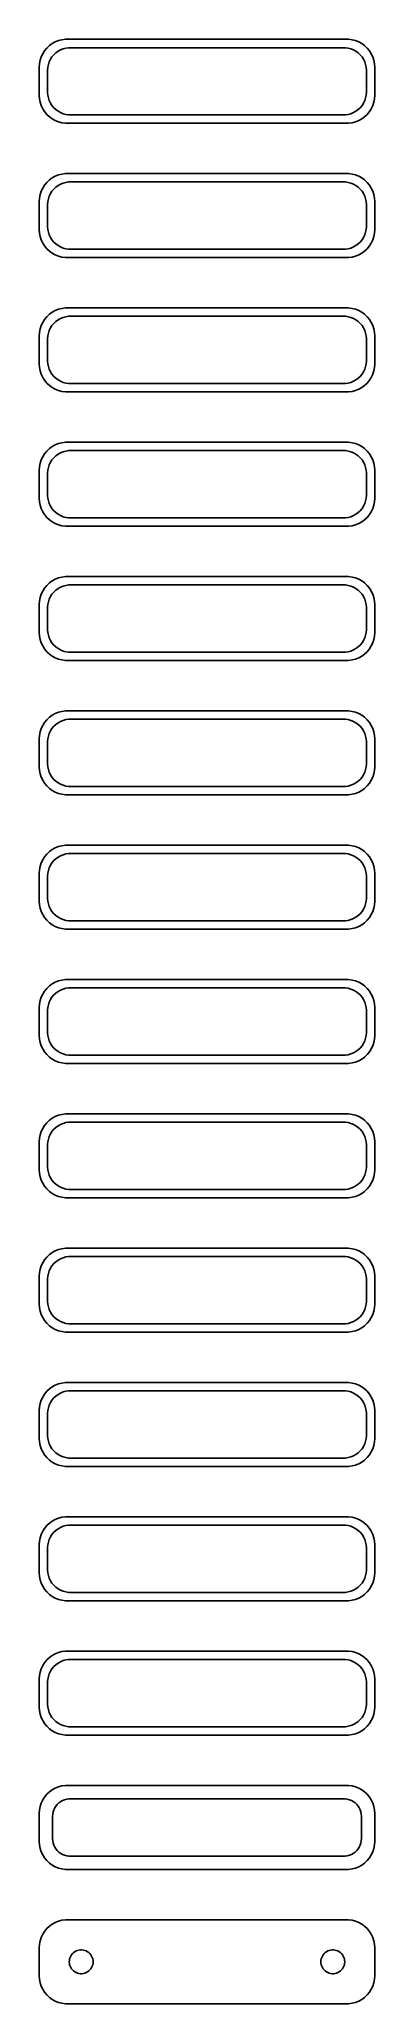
# Model space of a CAD drawing. Header units: metres. Extents: x -30 to 30, y 353 to 703.
import ezdxf

# ---------------------------------------------------------------- set-up
doc = ezdxf.new("R2010")
doc.units = ezdxf.units.M

msp = doc.modelspace()

# ---------------------------------------------------------------- linework, layer by layer
for p, q in [((-28.1871, 702.353), (-28.6448, 701.923)), ((-27.6791, 702.722), (-28.1871, 702.353)), ((-27.1289, 703.024), (-27.6791, 702.722)), ((-26.5451, 703.255), (-27.1289, 703.024)), ((-25.9369, 703.411), (-26.5451, 703.255)), ((-25.3139, 703.49), (-25.9369, 703.411)), ((25.3139, 703.49), (-25.3139, 703.49)), ((-25.2495, 701.929), (-24.7512, 701.992)), ((-24.7512, 701.992), (24.7512, 701.992)), ((24.7512, 701.992), (25.2495, 701.929)), ((25.9369, 703.411), (25.3139, 703.49)), ((26.5451, 703.255), (25.9369, 703.411)), ((27.1289, 703.024), (26.5451, 703.255)), ((27.6791, 702.722), (27.1289, 703.024)), ((28.1871, 702.353), (27.6791, 702.722)), ((28.6448, 701.923), (28.1871, 702.353)), ((-29.9606, 699.127), (-30, 698.5)), ((-30, 698.5), (-30, 693.5)), ((-29.8429, 699.743), (-29.9606, 699.127)), ((-29.6489, 700.341), (-29.8429, 699.743)), ((-29.3815, 700.909), (-29.6489, 700.341)), ((-29.0451, 701.439), (-29.3815, 700.909)), ((-28.6448, 701.923), (-29.0451, 701.439)), ((-28.5, 698), (-28.4684, 698.501)), ((-28.4684, 698.501), (-28.3743, 698.995)), ((-28.3743, 698.995), (-28.2191, 699.472)), ((-28.2191, 699.472), (-28.0052, 699.927)), ((-28.0052, 699.927), (-27.7361, 700.351)), ((-27.7361, 700.351), (-27.4159, 700.738)), ((-27.4159, 700.738), (-27.0497, 701.082)), ((-27.0497, 701.082), (-26.6433, 701.377)), ((-26.6433, 701.377), (-26.2031, 701.619)), ((-26.2031, 701.619), (-25.7361, 701.804)), ((-25.7361, 701.804), (-25.2495, 701.929)), ((25.2495, 701.929), (25.7361, 701.804)), ((25.7361, 701.804), (26.2031, 701.619)), ((26.2031, 701.619), (26.6433, 701.377)), ((26.6433, 701.377), (27.0497, 701.082)), ((27.0497, 701.082), (27.4159, 700.738)), ((27.4159, 700.738), (27.7361, 700.351)), ((27.7361, 700.351), (28.0052, 699.927)), ((28.0052, 699.927), (28.2191, 699.472)), ((28.2191, 699.472), (28.3743, 698.995)), ((28.3743, 698.995), (28.4684, 698.501)), ((28.4684, 698.501), (28.5, 698)), ((29.0451, 701.439), (28.6448, 701.923)), ((29.3815, 700.909), (29.0451, 701.439)), ((29.6489, 700.341), (29.3815, 700.909)), ((29.8429, 699.743), (29.6489, 700.341)), ((29.9606, 699.127), (29.8429, 699.743)), ((30, 698.5), (29.9606, 699.127)), ((30, 693.5), (30, 698.5)), ((-28.5, 694), (-28.5, 698)), ((28.5, 698), (28.5, 694)), ((-30, 693.5), (-29.9606, 692.873)), ((-29.9606, 692.873), (-29.8429, 692.257)), ((-29.8429, 692.257), (-29.6489, 691.659)), ((-29.6489, 691.659), (-29.3815, 691.091)), ((-28.4684, 693.499), (-28.5, 694)), ((-28.3743, 693.005), (-28.4684, 693.499)), ((-28.2191, 692.528), (-28.3743, 693.005)), ((-28.0052, 692.073), (-28.2191, 692.528)), ((-27.7361, 691.649), (-28.0052, 692.073)), ((-27.4159, 691.262), (-27.7361, 691.649)), ((27.7361, 691.649), (27.4159, 691.262)), ((28.0052, 692.073), (27.7361, 691.649)), ((28.2191, 692.528), (28.0052, 692.073)), ((28.3743, 693.005), (28.2191, 692.528)), ((28.4684, 693.499), (28.3743, 693.005)), ((28.5, 694), (28.4684, 693.499)), ((29.3815, 691.091), (29.6489, 691.659)), ((29.6489, 691.659), (29.8429, 692.257)), ((29.8429, 692.257), (29.9606, 692.873)), ((29.9606, 692.873), (30, 693.5)), ((-29.3815, 691.091), (-29.0451, 690.561)), ((-29.0451, 690.561), (-28.6448, 690.077)), ((-28.6448, 690.077), (-28.1871, 689.647)), ((-28.1871, 689.647), (-27.6791, 689.278)), ((-27.6791, 689.278), (-27.1289, 688.976)), ((-27.0497, 690.918), (-27.4159, 691.262)), ((-27.1289, 688.976), (-26.5451, 688.745)), ((-26.6433, 690.623), (-27.0497, 690.918)), ((-26.2031, 690.381), (-26.6433, 690.623)), ((-26.5451, 688.745), (-25.9369, 688.589)), ((-25.7361, 690.196), (-26.2031, 690.381)), ((-25.9369, 688.589), (-25.3139, 688.51)), ((-25.2495, 690.071), (-25.7361, 690.196)), ((-25.3139, 688.51), (25.3139, 688.51)), ((-24.7512, 690.008), (-25.2495, 690.071)), ((24.7512, 690.008), (-24.7512, 690.008)), ((25.2495, 690.071), (24.7512, 690.008)), ((25.7361, 690.196), (25.2495, 690.071)), ((25.3139, 688.51), (25.9369, 688.589)), ((26.2031, 690.381), (25.7361, 690.196)), ((25.9369, 688.589), (26.5451, 688.745)), ((26.6433, 690.623), (26.2031, 690.381)), ((26.5451, 688.745), (27.1289, 688.976)), ((27.0497, 690.918), (26.6433, 690.623)), ((27.4159, 691.262), (27.0497, 690.918)), ((27.1289, 688.976), (27.6791, 689.278)), ((27.6791, 689.278), (28.1871, 689.647)), ((28.1871, 689.647), (28.6448, 690.077)), ((28.6448, 690.077), (29.0451, 690.561)), ((29.0451, 690.561), (29.3815, 691.091)), ((-29.0451, 677.439), (-29.3815, 676.909)), ((-28.6448, 677.923), (-29.0451, 677.439)), ((-28.1871, 678.353), (-28.6448, 677.923)), ((-27.6791, 678.722), (-28.1871, 678.353)), ((-27.1289, 679.024), (-27.6791, 678.722)), ((-26.5451, 679.255), (-27.1289, 679.024)), ((-26.6433, 677.377), (-26.2031, 677.619)), ((-25.9369, 679.411), (-26.5451, 679.255)), ((-26.2031, 677.619), (-25.7361, 677.804)), ((-25.3139, 679.49), (-25.9369, 679.411)), ((-25.7361, 677.804), (-25.2495, 677.929)), ((25.3139, 679.49), (-25.3139, 679.49)), ((-25.2495, 677.929), (-24.7512, 677.992)), ((-24.7512, 677.992), (24.7512, 677.992)), ((24.7512, 677.992), (25.2495, 677.929)), ((25.2495, 677.929), (25.7361, 677.804)), ((25.9369, 679.411), (25.3139, 679.49)), ((25.7361, 677.804), (26.2031, 677.619)), ((26.5451, 679.255), (25.9369, 679.411)), ((26.2031, 677.619), (26.6433, 677.377)), ((27.1289, 679.024), (26.5451, 679.255)), ((27.6791, 678.722), (27.1289, 679.024)), ((28.1871, 678.353), (27.6791, 678.722)), ((28.6448, 677.923), (28.1871, 678.353)), ((29.0451, 677.439), (28.6448, 677.923)), ((29.3815, 676.909), (29.0451, 677.439)), ((-29.9606, 675.127), (-30, 674.5)), ((-30, 674.5), (-30, 669.5)), ((-29.8429, 675.743), (-29.9606, 675.127)), ((-29.6489, 676.341), (-29.8429, 675.743)), ((-29.3815, 676.909), (-29.6489, 676.341)), ((-28.5, 674), (-28.4684, 674.501)), ((-28.5, 670), (-28.5, 674)), ((-28.4684, 674.501), (-28.3743, 674.995)), ((-28.3743, 674.995), (-28.2191, 675.472)), ((-28.2191, 675.472), (-28.0052, 675.927)), ((-28.0052, 675.927), (-27.7361, 676.351)), ((-27.7361, 676.351), (-27.4159, 676.738)), ((-27.4159, 676.738), (-27.0497, 677.082)), ((-27.0497, 677.082), (-26.6433, 677.377)), ((26.6433, 677.377), (27.0497, 677.082)), ((27.0497, 677.082), (27.4159, 676.738)), ((27.4159, 676.738), (27.7361, 676.351)), ((27.7361, 676.351), (28.0052, 675.927)), ((28.0052, 675.927), (28.2191, 675.472)), ((28.2191, 675.472), (28.3743, 674.995)), ((28.3743, 674.995), (28.4684, 674.501)), ((28.4684, 674.501), (28.5, 674)), ((28.5, 674), (28.5, 670)), ((29.6489, 676.341), (29.3815, 676.909)), ((29.8429, 675.743), (29.6489, 676.341)), ((29.9606, 675.127), (29.8429, 675.743)), ((30, 674.5), (29.9606, 675.127)), ((30, 669.5), (30, 674.5)), ((-30, 669.5), (-29.9606, 668.873)), ((-29.9606, 668.873), (-29.8429, 668.257)), ((-29.8429, 668.257), (-29.6489, 667.659)), ((-29.6489, 667.659), (-29.3815, 667.091)), ((-29.3815, 667.091), (-29.0451, 666.561)), ((-28.4684, 669.499), (-28.5, 670)), ((-28.3743, 669.005), (-28.4684, 669.499)), ((-28.2191, 668.528), (-28.3743, 669.005)), ((-28.0052, 668.073), (-28.2191, 668.528)), ((-27.7361, 667.649), (-28.0052, 668.073)), ((-27.4159, 667.262), (-27.7361, 667.649)), ((-27.0497, 666.918), (-27.4159, 667.262)), ((-26.6433, 666.623), (-27.0497, 666.918)), ((27.0497, 666.918), (26.6433, 666.623)), ((27.4159, 667.262), (27.0497, 666.918)), ((27.7361, 667.649), (27.4159, 667.262)), ((28.0052, 668.073), (27.7361, 667.649)), ((28.2191, 668.528), (28.0052, 668.073)), ((28.3743, 669.005), (28.2191, 668.528)), ((28.4684, 669.499), (28.3743, 669.005)), ((28.5, 670), (28.4684, 669.499)), ((29.0451, 666.561), (29.3815, 667.091)), ((29.3815, 667.091), (29.6489, 667.659)), ((29.6489, 667.659), (29.8429, 668.257)), ((29.8429, 668.257), (29.9606, 668.873)), ((29.9606, 668.873), (30, 669.5)), ((-29.0451, 666.561), (-28.6448, 666.077)), ((-28.6448, 666.077), (-28.1871, 665.647)), ((-28.1871, 665.647), (-27.6791, 665.278)), ((-27.6791, 665.278), (-27.1289, 664.976)), ((-27.1289, 664.976), (-26.5451, 664.745)), ((-26.2031, 666.381), (-26.6433, 666.623)), ((-26.5451, 664.745), (-25.9369, 664.589)), ((-25.7361, 666.196), (-26.2031, 666.381)), ((-25.9369, 664.589), (-25.3139, 664.51)), ((-25.2495, 666.071), (-25.7361, 666.196)), ((-25.3139, 664.51), (25.3139, 664.51)), ((-24.7512, 666.008), (-25.2495, 666.071)), ((24.7512, 666.008), (-24.7512, 666.008)), ((25.2495, 666.071), (24.7512, 666.008)), ((25.7361, 666.196), (25.2495, 666.071)), ((25.3139, 664.51), (25.9369, 664.589)), ((26.2031, 666.381), (25.7361, 666.196)), ((25.9369, 664.589), (26.5451, 664.745)), ((26.6433, 666.623), (26.2031, 666.381)), ((26.5451, 664.745), (27.1289, 664.976)), ((27.1289, 664.976), (27.6791, 665.278)), ((27.6791, 665.278), (28.1871, 665.647)), ((28.1871, 665.647), (28.6448, 666.077)), ((28.6448, 666.077), (29.0451, 666.561)), ((-29.3815, 652.909), (-29.6489, 652.341)), ((-29.0451, 653.439), (-29.3815, 652.909)), ((-28.6448, 653.923), (-29.0451, 653.439)), ((-28.1871, 654.353), (-28.6448, 653.923)), ((-27.6791, 654.722), (-28.1871, 654.353)), ((-27.1289, 655.024), (-27.6791, 654.722)), ((-27.4159, 652.738), (-27.0497, 653.082)), ((-26.5451, 655.255), (-27.1289, 655.024)), ((-27.0497, 653.082), (-26.6433, 653.377)), ((-26.6433, 653.377), (-26.2031, 653.619)), ((-25.9369, 655.411), (-26.5451, 655.255)), ((-26.2031, 653.619), (-25.7361, 653.804)), ((-25.3139, 655.49), (-25.9369, 655.411)), ((-25.7361, 653.804), (-25.2495, 653.929)), ((25.3139, 655.49), (-25.3139, 655.49)), ((-25.2495, 653.929), (-24.7512, 653.992)), ((-24.7512, 653.992), (24.7512, 653.992)), ((24.7512, 653.992), (25.2495, 653.929)), ((25.2495, 653.929), (25.7361, 653.804)), ((25.9369, 655.411), (25.3139, 655.49)), ((25.7361, 653.804), (26.2031, 653.619)), ((26.5451, 655.255), (25.9369, 655.411)), ((26.2031, 653.619), (26.6433, 653.377)), ((27.1289, 655.024), (26.5451, 655.255)), ((26.6433, 653.377), (27.0497, 653.082)), ((27.0497, 653.082), (27.4159, 652.738)), ((27.6791, 654.722), (27.1289, 655.024)), ((28.1871, 654.353), (27.6791, 654.722)), ((28.6448, 653.923), (28.1871, 654.353)), ((29.0451, 653.439), (28.6448, 653.923)), ((29.3815, 652.909), (29.0451, 653.439)), ((29.6489, 652.341), (29.3815, 652.909)), ((-29.9606, 651.127), (-30, 650.5)), ((-30, 650.5), (-30, 645.5)), ((-29.8429, 651.743), (-29.9606, 651.127)), ((-29.6489, 652.341), (-29.8429, 651.743)), ((-28.5, 650), (-28.4684, 650.501)), ((-28.5, 646), (-28.5, 650)), ((-28.4684, 650.501), (-28.3743, 650.995)), ((-28.3743, 650.995), (-28.2191, 651.472)), ((-28.2191, 651.472), (-28.0052, 651.927)), ((-28.0052, 651.927), (-27.7361, 652.351)), ((-27.7361, 652.351), (-27.4159, 652.738)), ((27.4159, 652.738), (27.7361, 652.351)), ((27.7361, 652.351), (28.0052, 651.927)), ((28.0052, 651.927), (28.2191, 651.472)), ((28.2191, 651.472), (28.3743, 650.995)), ((28.3743, 650.995), (28.4684, 650.501)), ((28.4684, 650.501), (28.5, 650)), ((28.5, 650), (28.5, 646)), ((29.8429, 651.743), (29.6489, 652.341)), ((29.9606, 651.127), (29.8429, 651.743)), ((30, 650.5), (29.9606, 651.127)), ((30, 645.5), (30, 650.5)), ((-28.4684, 645.499), (-28.5, 646)), ((28.5, 646), (28.4684, 645.499)), ((-30, 645.5), (-29.9606, 644.873)), ((-29.9606, 644.873), (-29.8429, 644.257)), ((-29.8429, 644.257), (-29.6489, 643.659)), ((-29.6489, 643.659), (-29.3815, 643.091)), ((-29.3815, 643.091), (-29.0451, 642.561)), ((-29.0451, 642.561), (-28.6448, 642.077)), ((-28.3743, 645.005), (-28.4684, 645.499)), ((-28.2191, 644.528), (-28.3743, 645.005)), ((-28.0052, 644.073), (-28.2191, 644.528)), ((-27.7361, 643.649), (-28.0052, 644.073)), ((-27.4159, 643.262), (-27.7361, 643.649)), ((-27.0497, 642.918), (-27.4159, 643.262)), ((-26.6433, 642.623), (-27.0497, 642.918)), ((-26.2031, 642.381), (-26.6433, 642.623)), ((-25.7361, 642.196), (-26.2031, 642.381)), ((26.2031, 642.381), (25.7361, 642.196)), ((26.6433, 642.623), (26.2031, 642.381)), ((27.0497, 642.918), (26.6433, 642.623)), ((27.4159, 643.262), (27.0497, 642.918)), ((27.7361, 643.649), (27.4159, 643.262)), ((28.0052, 644.073), (27.7361, 643.649)), ((28.2191, 644.528), (28.0052, 644.073)), ((28.3743, 645.005), (28.2191, 644.528)), ((28.4684, 645.499), (28.3743, 645.005)), ((28.6448, 642.077), (29.0451, 642.561)), ((29.0451, 642.561), (29.3815, 643.091)), ((29.3815, 643.091), (29.6489, 643.659)), ((29.6489, 643.659), (29.8429, 644.257)), ((29.8429, 644.257), (29.9606, 644.873)), ((29.9606, 644.873), (30, 645.5)), ((-28.6448, 642.077), (-28.1871, 641.647)), ((-28.1871, 641.647), (-27.6791, 641.278)), ((-27.6791, 641.278), (-27.1289, 640.976)), ((-27.1289, 640.976), (-26.5451, 640.745)), ((-26.5451, 640.745), (-25.9369, 640.589)), ((-25.9369, 640.589), (-25.3139, 640.51)), ((-25.2495, 642.071), (-25.7361, 642.196)), ((-25.3139, 640.51), (25.3139, 640.51)), ((-24.7512, 642.008), (-25.2495, 642.071)), ((24.7512, 642.008), (-24.7512, 642.008)), ((25.2495, 642.071), (24.7512, 642.008)), ((25.7361, 642.196), (25.2495, 642.071)), ((25.3139, 640.51), (25.9369, 640.589)), ((25.9369, 640.589), (26.5451, 640.745)), ((26.5451, 640.745), (27.1289, 640.976)), ((27.1289, 640.976), (27.6791, 641.278)), ((27.6791, 641.278), (28.1871, 641.647)), ((28.1871, 641.647), (28.6448, 642.077)), ((-29.6489, 628.341), (-29.8429, 627.743)), ((-29.3815, 628.909), (-29.6489, 628.341)), ((-29.0451, 629.439), (-29.3815, 628.909)), ((-28.6448, 629.923), (-29.0451, 629.439)), ((-28.1871, 630.353), (-28.6448, 629.923)), ((-27.6791, 630.722), (-28.1871, 630.353)), ((-28.0052, 627.927), (-27.7361, 628.351)), ((-27.7361, 628.351), (-27.4159, 628.738)), ((-27.1289, 631.024), (-27.6791, 630.722)), ((-27.4159, 628.738), (-27.0497, 629.082)), ((-26.5451, 631.255), (-27.1289, 631.024)), ((-27.0497, 629.082), (-26.6433, 629.377)), ((-26.6433, 629.377), (-26.2031, 629.619)), ((-25.9369, 631.411), (-26.5451, 631.255)), ((-26.2031, 629.619), (-25.7361, 629.804)), ((-25.3139, 631.49), (-25.9369, 631.411)), ((-25.7361, 629.804), (-25.2495, 629.929)), ((25.3139, 631.49), (-25.3139, 631.49)), ((-25.2495, 629.929), (-24.7512, 629.992)), ((-24.7512, 629.992), (24.7512, 629.992)), ((24.7512, 629.992), (25.2495, 629.929)), ((25.2495, 629.929), (25.7361, 629.804)), ((25.9369, 631.411), (25.3139, 631.49)), ((25.7361, 629.804), (26.2031, 629.619)), ((26.5451, 631.255), (25.9369, 631.411)), ((26.2031, 629.619), (26.6433, 629.377)), ((27.1289, 631.024), (26.5451, 631.255)), ((26.6433, 629.377), (27.0497, 629.082)), ((27.0497, 629.082), (27.4159, 628.738)), ((27.6791, 630.722), (27.1289, 631.024)), ((27.4159, 628.738), (27.7361, 628.351)), ((28.1871, 630.353), (27.6791, 630.722)), ((27.7361, 628.351), (28.0052, 627.927)), ((28.6448, 629.923), (28.1871, 630.353)), ((29.0451, 629.439), (28.6448, 629.923)), ((29.3815, 628.909), (29.0451, 629.439)), ((29.6489, 628.341), (29.3815, 628.909)), ((29.8429, 627.743), (29.6489, 628.341)), ((-29.9606, 627.127), (-30, 626.5)), ((-30, 626.5), (-30, 621.5)), ((-29.8429, 627.743), (-29.9606, 627.127)), ((-28.5, 626), (-28.4684, 626.501)), ((-28.5, 622), (-28.5, 626)), ((-28.4684, 626.501), (-28.3743, 626.995)), ((-28.3743, 626.995), (-28.2191, 627.472)), ((-28.2191, 627.472), (-28.0052, 627.927)), ((28.0052, 627.927), (28.2191, 627.472)), ((28.2191, 627.472), (28.3743, 626.995)), ((28.3743, 626.995), (28.4684, 626.501)), ((28.4684, 626.501), (28.5, 626)), ((28.5, 626), (28.5, 622)), ((29.9606, 627.127), (29.8429, 627.743)), ((30, 626.5), (29.9606, 627.127)), ((30, 621.5), (30, 626.5)), ((-30, 621.5), (-29.9606, 620.873)), ((-28.4684, 621.499), (-28.5, 622)), ((-28.3743, 621.005), (-28.4684, 621.499)), ((28.4684, 621.499), (28.3743, 621.005)), ((28.5, 622), (28.4684, 621.499)), ((29.9606, 620.873), (30, 621.5)), ((-29.9606, 620.873), (-29.8429, 620.257)), ((-29.8429, 620.257), (-29.6489, 619.659)), ((-29.6489, 619.659), (-29.3815, 619.091)), ((-29.3815, 619.091), (-29.0451, 618.561)), ((-29.0451, 618.561), (-28.6448, 618.077)), ((-28.6448, 618.077), (-28.1871, 617.647)), ((-28.2191, 620.528), (-28.3743, 621.005)), ((-28.0052, 620.073), (-28.2191, 620.528)), ((-27.7361, 619.649), (-28.0052, 620.073)), ((-27.4159, 619.262), (-27.7361, 619.649)), ((-27.0497, 618.918), (-27.4159, 619.262)), ((-26.6433, 618.623), (-27.0497, 618.918)), ((-26.2031, 618.381), (-26.6433, 618.623)), ((-25.7361, 618.196), (-26.2031, 618.381)), ((-25.2495, 618.071), (-25.7361, 618.196)), ((-24.7512, 618.008), (-25.2495, 618.071)), ((24.7512, 618.008), (-24.7512, 618.008)), ((25.2495, 618.071), (24.7512, 618.008)), ((25.7361, 618.196), (25.2495, 618.071)), ((26.2031, 618.381), (25.7361, 618.196)), ((26.6433, 618.623), (26.2031, 618.381)), ((27.0497, 618.918), (26.6433, 618.623)), ((27.4159, 619.262), (27.0497, 618.918)), ((27.7361, 619.649), (27.4159, 619.262)), ((28.0052, 620.073), (27.7361, 619.649)), ((28.2191, 620.528), (28.0052, 620.073)), ((28.1871, 617.647), (28.6448, 618.077)), ((28.3743, 621.005), (28.2191, 620.528)), ((28.6448, 618.077), (29.0451, 618.561)), ((29.0451, 618.561), (29.3815, 619.091)), ((29.3815, 619.091), (29.6489, 619.659)), ((29.6489, 619.659), (29.8429, 620.257)), ((29.8429, 620.257), (29.9606, 620.873)), ((-28.1871, 617.647), (-27.6791, 617.278)), ((-27.6791, 617.278), (-27.1289, 616.976)), ((-27.1289, 616.976), (-26.5451, 616.745)), ((-26.5451, 616.745), (-25.9369, 616.589)), ((-25.9369, 616.589), (-25.3139, 616.51)), ((-25.3139, 616.51), (25.3139, 616.51)), ((25.3139, 616.51), (25.9369, 616.589)), ((25.9369, 616.589), (26.5451, 616.745)), ((26.5451, 616.745), (27.1289, 616.976)), ((27.1289, 616.976), (27.6791, 617.278)), ((27.6791, 617.278), (28.1871, 617.647)), ((-26.5451, 607.255), (-27.1289, 607.024)), ((-25.9369, 607.411), (-26.5451, 607.255)), ((-25.3139, 607.49), (-25.9369, 607.411)), ((25.3139, 607.49), (-25.3139, 607.49)), ((25.9369, 607.411), (25.3139, 607.49)), ((26.5451, 607.255), (25.9369, 607.411)), ((27.1289, 607.024), (26.5451, 607.255)), ((-29.8429, 603.743), (-29.9606, 603.127)), ((-29.6489, 604.341), (-29.8429, 603.743)), ((-29.3815, 604.909), (-29.6489, 604.341)), ((-29.0451, 605.439), (-29.3815, 604.909)), ((-28.6448, 605.923), (-29.0451, 605.439)), ((-28.1871, 606.353), (-28.6448, 605.923)), ((-28.2191, 603.472), (-28.0052, 603.927)), ((-27.6791, 606.722), (-28.1871, 606.353)), ((-28.0052, 603.927), (-27.7361, 604.351)), ((-27.7361, 604.351), (-27.4159, 604.738)), ((-27.1289, 607.024), (-27.6791, 606.722)), ((-27.4159, 604.738), (-27.0497, 605.082)), ((-27.0497, 605.082), (-26.6433, 605.377)), ((-26.6433, 605.377), (-26.2031, 605.619)), ((-26.2031, 605.619), (-25.7361, 605.804)), ((-25.7361, 605.804), (-25.2495, 605.929)), ((-25.2495, 605.929), (-24.7512, 605.992)), ((-24.7512, 605.992), (24.7512, 605.992)), ((24.7512, 605.992), (25.2495, 605.929)), ((25.2495, 605.929), (25.7361, 605.804)), ((25.7361, 605.804), (26.2031, 605.619)), ((26.2031, 605.619), (26.6433, 605.377)), ((26.6433, 605.377), (27.0497, 605.082)), ((27.0497, 605.082), (27.4159, 604.738)), ((27.6791, 606.722), (27.1289, 607.024)), ((27.4159, 604.738), (27.7361, 604.351)), ((28.1871, 606.353), (27.6791, 606.722)), ((27.7361, 604.351), (28.0052, 603.927)), ((28.0052, 603.927), (28.2191, 603.472)), ((28.6448, 605.923), (28.1871, 606.353)), ((29.0451, 605.439), (28.6448, 605.923)), ((29.3815, 604.909), (29.0451, 605.439)), ((29.6489, 604.341), (29.3815, 604.909)), ((29.8429, 603.743), (29.6489, 604.341)), ((29.9606, 603.127), (29.8429, 603.743)), ((-29.9606, 603.127), (-30, 602.5)), ((-30, 602.5), (-30, 597.5)), ((-28.5, 602), (-28.4684, 602.501)), ((-28.5, 598), (-28.5, 602)), ((-28.4684, 602.501), (-28.3743, 602.995)), ((-28.3743, 602.995), (-28.2191, 603.472)), ((28.2191, 603.472), (28.3743, 602.995)), ((28.3743, 602.995), (28.4684, 602.501)), ((28.4684, 602.501), (28.5, 602)), ((28.5, 602), (28.5, 598)), ((30, 602.5), (29.9606, 603.127)), ((30, 597.5), (30, 602.5)), ((-30, 597.5), (-29.9606, 596.873)), ((-29.9606, 596.873), (-29.8429, 596.257)), ((-28.4684, 597.499), (-28.5, 598)), ((-28.3743, 597.005), (-28.4684, 597.499)), ((-28.2191, 596.528), (-28.3743, 597.005)), ((28.3743, 597.005), (28.2191, 596.528)), ((28.4684, 597.499), (28.3743, 597.005)), ((28.5, 598), (28.4684, 597.499)), ((29.8429, 596.257), (29.9606, 596.873)), ((29.9606, 596.873), (30, 597.5)), ((-29.8429, 596.257), (-29.6489, 595.659)), ((-29.6489, 595.659), (-29.3815, 595.091)), ((-29.3815, 595.091), (-29.0451, 594.561)), ((-29.0451, 594.561), (-28.6448, 594.077)), ((-28.6448, 594.077), (-28.1871, 593.647)), ((-28.0052, 596.073), (-28.2191, 596.528)), ((-28.1871, 593.647), (-27.6791, 593.278)), ((-27.7361, 595.649), (-28.0052, 596.073)), ((-27.4159, 595.262), (-27.7361, 595.649)), ((-27.6791, 593.278), (-27.1289, 592.976)), ((-27.0497, 594.918), (-27.4159, 595.262)), ((-26.6433, 594.623), (-27.0497, 594.918)), ((-26.2031, 594.381), (-26.6433, 594.623)), ((-25.7361, 594.196), (-26.2031, 594.381)), ((-25.2495, 594.071), (-25.7361, 594.196)), ((-24.7512, 594.008), (-25.2495, 594.071)), ((24.7512, 594.008), (-24.7512, 594.008)), ((25.2495, 594.071), (24.7512, 594.008)), ((25.7361, 594.196), (25.2495, 594.071)), ((26.2031, 594.381), (25.7361, 594.196)), ((26.6433, 594.623), (26.2031, 594.381)), ((27.0497, 594.918), (26.6433, 594.623)), ((27.4159, 595.262), (27.0497, 594.918)), ((27.1289, 592.976), (27.6791, 593.278)), ((27.7361, 595.649), (27.4159, 595.262)), ((27.6791, 593.278), (28.1871, 593.647)), ((28.0052, 596.073), (27.7361, 595.649)), ((28.2191, 596.528), (28.0052, 596.073)), ((28.1871, 593.647), (28.6448, 594.077)), ((28.6448, 594.077), (29.0451, 594.561)), ((29.0451, 594.561), (29.3815, 595.091)), ((29.3815, 595.091), (29.6489, 595.659)), ((29.6489, 595.659), (29.8429, 596.257)), ((-27.1289, 592.976), (-26.5451, 592.745)), ((-26.5451, 592.745), (-25.9369, 592.589)), ((-25.9369, 592.589), (-25.3139, 592.51)), ((-25.3139, 592.51), (25.3139, 592.51)), ((25.3139, 592.51), (25.9369, 592.589)), ((25.9369, 592.589), (26.5451, 592.745)), ((26.5451, 592.745), (27.1289, 592.976)), ((-27.6791, 582.722), (-28.1871, 582.353)), ((-27.1289, 583.024), (-27.6791, 582.722)), ((-26.5451, 583.255), (-27.1289, 583.024)), ((-25.9369, 583.411), (-26.5451, 583.255)), ((-25.3139, 583.49), (-25.9369, 583.411)), ((25.3139, 583.49), (-25.3139, 583.49)), ((25.9369, 583.411), (25.3139, 583.49)), ((26.5451, 583.255), (25.9369, 583.411)), ((27.1289, 583.024), (26.5451, 583.255)), ((27.6791, 582.722), (27.1289, 583.024)), ((28.1871, 582.353), (27.6791, 582.722)), ((-29.9606, 579.127), (-30, 578.5)), ((-29.8429, 579.743), (-29.9606, 579.127)), ((-29.6489, 580.341), (-29.8429, 579.743)), ((-29.3815, 580.909), (-29.6489, 580.341)), ((-29.0451, 581.439), (-29.3815, 580.909)), ((-28.6448, 581.923), (-29.0451, 581.439)), ((-28.1871, 582.353), (-28.6448, 581.923)), ((-28.3743, 578.995), (-28.2191, 579.472)), ((-28.2191, 579.472), (-28.0052, 579.927)), ((-28.0052, 579.927), (-27.7361, 580.351)), ((-27.7361, 580.351), (-27.4159, 580.738)), ((-27.4159, 580.738), (-27.0497, 581.082)), ((-27.0497, 581.082), (-26.6433, 581.377)), ((-26.6433, 581.377), (-26.2031, 581.619)), ((-26.2031, 581.619), (-25.7361, 581.804)), ((-25.7361, 581.804), (-25.2495, 581.929)), ((-25.2495, 581.929), (-24.7512, 581.992)), ((-24.7512, 581.992), (24.7512, 581.992)), ((24.7512, 581.992), (25.2495, 581.929)), ((25.2495, 581.929), (25.7361, 581.804)), ((25.7361, 581.804), (26.2031, 581.619)), ((26.2031, 581.619), (26.6433, 581.377)), ((26.6433, 581.377), (27.0497, 581.082)), ((27.0497, 581.082), (27.4159, 580.738)), ((27.4159, 580.738), (27.7361, 580.351)), ((27.7361, 580.351), (28.0052, 579.927)), ((28.0052, 579.927), (28.2191, 579.472)), ((28.6448, 581.923), (28.1871, 582.353)), ((28.2191, 579.472), (28.3743, 578.995)), ((29.0451, 581.439), (28.6448, 581.923)), ((29.3815, 580.909), (29.0451, 581.439)), ((29.6489, 580.341), (29.3815, 580.909)), ((29.8429, 579.743), (29.6489, 580.341)), ((29.9606, 579.127), (29.8429, 579.743)), ((30, 578.5), (29.9606, 579.127)), ((-30, 578.5), (-30, 573.5)), ((-28.5, 578), (-28.4684, 578.501)), ((-28.5, 574), (-28.5, 578)), ((-28.4684, 578.501), (-28.3743, 578.995)), ((28.3743, 578.995), (28.4684, 578.501)), ((28.4684, 578.501), (28.5, 578)), ((28.5, 578), (28.5, 574)), ((30, 573.5), (30, 578.5)), ((-30, 573.5), (-29.9606, 572.873)), ((-29.9606, 572.873), (-29.8429, 572.257)), ((-29.8429, 572.257), (-29.6489, 571.659)), ((-28.4684, 573.499), (-28.5, 574)), ((-28.3743, 573.005), (-28.4684, 573.499)), ((-28.2191, 572.528), (-28.3743, 573.005)), ((-28.0052, 572.073), (-28.2191, 572.528)), ((28.2191, 572.528), (28.0052, 572.073)), ((28.3743, 573.005), (28.2191, 572.528)), ((28.4684, 573.499), (28.3743, 573.005)), ((28.5, 574), (28.4684, 573.499)), ((29.6489, 571.659), (29.8429, 572.257)), ((29.8429, 572.257), (29.9606, 572.873)), ((29.9606, 572.873), (30, 573.5)), ((-29.6489, 571.659), (-29.3815, 571.091)), ((-29.3815, 571.091), (-29.0451, 570.561)), ((-29.0451, 570.561), (-28.6448, 570.077)), ((-28.6448, 570.077), (-28.1871, 569.647)), ((-28.1871, 569.647), (-27.6791, 569.278)), ((-27.7361, 571.649), (-28.0052, 572.073)), ((-27.4159, 571.262), (-27.7361, 571.649)), ((-27.6791, 569.278), (-27.1289, 568.976)), ((-27.0497, 570.918), (-27.4159, 571.262)), ((-27.1289, 568.976), (-26.5451, 568.745)), ((-26.6433, 570.623), (-27.0497, 570.918)), ((-26.2031, 570.381), (-26.6433, 570.623)), ((-26.5451, 568.745), (-25.9369, 568.589)), ((-25.7361, 570.196), (-26.2031, 570.381)), ((-25.9369, 568.589), (-25.3139, 568.51)), ((-25.2495, 570.071), (-25.7361, 570.196)), ((-24.7512, 570.008), (-25.2495, 570.071)), ((24.7512, 570.008), (-24.7512, 570.008)), ((25.2495, 570.071), (24.7512, 570.008)), ((25.7361, 570.196), (25.2495, 570.071)), ((25.3139, 568.51), (25.9369, 568.589)), ((26.2031, 570.381), (25.7361, 570.196)), ((25.9369, 568.589), (26.5451, 568.745)), ((26.6433, 570.623), (26.2031, 570.381)), ((26.5451, 568.745), (27.1289, 568.976)), ((27.0497, 570.918), (26.6433, 570.623)), ((27.4159, 571.262), (27.0497, 570.918)), ((27.1289, 568.976), (27.6791, 569.278)), ((27.7361, 571.649), (27.4159, 571.262)), ((27.6791, 569.278), (28.1871, 569.647)), ((28.0052, 572.073), (27.7361, 571.649)), ((28.1871, 569.647), (28.6448, 570.077)), ((28.6448, 570.077), (29.0451, 570.561)), ((29.0451, 570.561), (29.3815, 571.091)), ((29.3815, 571.091), (29.6489, 571.659)), ((-25.3139, 568.51), (25.3139, 568.51)), ((-28.1871, 558.353), (-28.6448, 557.923)), ((-27.6791, 558.722), (-28.1871, 558.353)), ((-27.1289, 559.024), (-27.6791, 558.722)), ((-26.5451, 559.255), (-27.1289, 559.024)), ((-25.9369, 559.411), (-26.5451, 559.255)), ((-25.3139, 559.49), (-25.9369, 559.411)), ((25.3139, 559.49), (-25.3139, 559.49)), ((25.9369, 559.411), (25.3139, 559.49)), ((26.5451, 559.255), (25.9369, 559.411)), ((27.1289, 559.024), (26.5451, 559.255)), ((27.6791, 558.722), (27.1289, 559.024)), ((28.1871, 558.353), (27.6791, 558.722)), ((28.6448, 557.923), (28.1871, 558.353)), ((-29.9606, 555.127), (-30, 554.5)), ((-29.8429, 555.743), (-29.9606, 555.127)), ((-29.6489, 556.341), (-29.8429, 555.743)), ((-29.3815, 556.909), (-29.6489, 556.341)), ((-29.0451, 557.439), (-29.3815, 556.909)), ((-28.6448, 557.923), (-29.0451, 557.439)), ((-28.4684, 554.501), (-28.3743, 554.995)), ((-28.3743, 554.995), (-28.2191, 555.472)), ((-28.2191, 555.472), (-28.0052, 555.927)), ((-28.0052, 555.927), (-27.7361, 556.351)), ((-27.7361, 556.351), (-27.4159, 556.738)), ((-27.4159, 556.738), (-27.0497, 557.082)), ((-27.0497, 557.082), (-26.6433, 557.377)), ((-26.6433, 557.377), (-26.2031, 557.619)), ((-26.2031, 557.619), (-25.7361, 557.804)), ((-25.7361, 557.804), (-25.2495, 557.929)), ((-25.2495, 557.929), (-24.7512, 557.992)), ((-24.7512, 557.992), (24.7512, 557.992)), ((24.7512, 557.992), (25.2495, 557.929)), ((25.2495, 557.929), (25.7361, 557.804)), ((25.7361, 557.804), (26.2031, 557.619)), ((26.2031, 557.619), (26.6433, 557.377)), ((26.6433, 557.377), (27.0497, 557.082)), ((27.0497, 557.082), (27.4159, 556.738)), ((27.4159, 556.738), (27.7361, 556.351)), ((27.7361, 556.351), (28.0052, 555.927)), ((28.0052, 555.927), (28.2191, 555.472)), ((28.2191, 555.472), (28.3743, 554.995)), ((28.3743, 554.995), (28.4684, 554.501)), ((29.0451, 557.439), (28.6448, 557.923)), ((29.3815, 556.909), (29.0451, 557.439)), ((29.6489, 556.341), (29.3815, 556.909)), ((29.8429, 555.743), (29.6489, 556.341)), ((29.9606, 555.127), (29.8429, 555.743)), ((30, 554.5), (29.9606, 555.127)), ((-30, 554.5), (-30, 549.5)), ((-28.5, 554), (-28.4684, 554.501)), ((-28.5, 550), (-28.5, 554)), ((28.4684, 554.501), (28.5, 554)), ((28.5, 554), (28.5, 550)), ((30, 549.5), (30, 554.5)), ((-30, 549.5), (-29.9606, 548.873)), ((-29.9606, 548.873), (-29.8429, 548.257)), ((-29.8429, 548.257), (-29.6489, 547.659)), ((-29.6489, 547.659), (-29.3815, 547.091)), ((-28.4684, 549.499), (-28.5, 550)), ((-28.3743, 549.005), (-28.4684, 549.499)), ((-28.2191, 548.528), (-28.3743, 549.005)), ((-28.0052, 548.073), (-28.2191, 548.528)), ((-27.7361, 547.649), (-28.0052, 548.073)), ((-27.4159, 547.262), (-27.7361, 547.649)), ((27.7361, 547.649), (27.4159, 547.262)), ((28.0052, 548.073), (27.7361, 547.649)), ((28.2191, 548.528), (28.0052, 548.073)), ((28.3743, 549.005), (28.2191, 548.528)), ((28.4684, 549.499), (28.3743, 549.005)), ((28.5, 550), (28.4684, 549.499)), ((29.3815, 547.091), (29.6489, 547.659)), ((29.6489, 547.659), (29.8429, 548.257)), ((29.8429, 548.257), (29.9606, 548.873)), ((29.9606, 548.873), (30, 549.5)), ((-29.3815, 547.091), (-29.0451, 546.561)), ((-29.0451, 546.561), (-28.6448, 546.077)), ((-28.6448, 546.077), (-28.1871, 545.647)), ((-28.1871, 545.647), (-27.6791, 545.278)), ((-27.6791, 545.278), (-27.1289, 544.976)), ((-27.0497, 546.918), (-27.4159, 547.262)), ((-27.1289, 544.976), (-26.5451, 544.745)), ((-26.6433, 546.623), (-27.0497, 546.918)), ((-26.2031, 546.381), (-26.6433, 546.623)), ((-26.5451, 544.745), (-25.9369, 544.589)), ((-25.7361, 546.196), (-26.2031, 546.381)), ((-25.9369, 544.589), (-25.3139, 544.51)), ((-25.2495, 546.071), (-25.7361, 546.196)), ((-25.3139, 544.51), (25.3139, 544.51)), ((-24.7512, 546.008), (-25.2495, 546.071)), ((24.7512, 546.008), (-24.7512, 546.008)), ((25.2495, 546.071), (24.7512, 546.008)), ((25.7361, 546.196), (25.2495, 546.071)), ((25.3139, 544.51), (25.9369, 544.589)), ((26.2031, 546.381), (25.7361, 546.196)), ((25.9369, 544.589), (26.5451, 544.745)), ((26.6433, 546.623), (26.2031, 546.381)), ((26.5451, 544.745), (27.1289, 544.976)), ((27.0497, 546.918), (26.6433, 546.623)), ((27.4159, 547.262), (27.0497, 546.918)), ((27.1289, 544.976), (27.6791, 545.278)), ((27.6791, 545.278), (28.1871, 545.647)), ((28.1871, 545.647), (28.6448, 546.077)), ((28.6448, 546.077), (29.0451, 546.561)), ((29.0451, 546.561), (29.3815, 547.091)), ((-28.6448, 533.923), (-29.0451, 533.439)), ((-28.1871, 534.353), (-28.6448, 533.923)), ((-27.6791, 534.722), (-28.1871, 534.353)), ((-27.1289, 535.024), (-27.6791, 534.722)), ((-26.5451, 535.255), (-27.1289, 535.024)), ((-26.6433, 533.377), (-26.2031, 533.619)), ((-25.9369, 535.411), (-26.5451, 535.255)), ((-26.2031, 533.619), (-25.7361, 533.804)), ((-25.3139, 535.49), (-25.9369, 535.411)), ((-25.7361, 533.804), (-25.2495, 533.929)), ((25.3139, 535.49), (-25.3139, 535.49)), ((-25.2495, 533.929), (-24.7512, 533.992)), ((-24.7512, 533.992), (24.7512, 533.992)), ((24.7512, 533.992), (25.2495, 533.929)), ((25.2495, 533.929), (25.7361, 533.804)), ((25.9369, 535.411), (25.3139, 535.49)), ((25.7361, 533.804), (26.2031, 533.619)), ((26.5451, 535.255), (25.9369, 535.411)), ((26.2031, 533.619), (26.6433, 533.377)), ((27.1289, 535.024), (26.5451, 535.255)), ((27.6791, 534.722), (27.1289, 535.024)), ((28.1871, 534.353), (27.6791, 534.722)), ((28.6448, 533.923), (28.1871, 534.353)), ((29.0451, 533.439), (28.6448, 533.923)), ((-29.9606, 531.127), (-30, 530.5)), ((-30, 530.5), (-30, 525.5)), ((-29.8429, 531.743), (-29.9606, 531.127)), ((-29.6489, 532.341), (-29.8429, 531.743)), ((-29.3815, 532.909), (-29.6489, 532.341)), ((-29.0451, 533.439), (-29.3815, 532.909)), ((-28.5, 530), (-28.4684, 530.501)), ((-28.5, 526), (-28.5, 530)), ((-28.4684, 530.501), (-28.3743, 530.995)), ((-28.3743, 530.995), (-28.2191, 531.472)), ((-28.2191, 531.472), (-28.0052, 531.927)), ((-28.0052, 531.927), (-27.7361, 532.351)), ((-27.7361, 532.351), (-27.4159, 532.738)), ((-27.4159, 532.738), (-27.0497, 533.082)), ((-27.0497, 533.082), (-26.6433, 533.377)), ((26.6433, 533.377), (27.0497, 533.082)), ((27.0497, 533.082), (27.4159, 532.738)), ((27.4159, 532.738), (27.7361, 532.351)), ((27.7361, 532.351), (28.0052, 531.927)), ((28.0052, 531.927), (28.2191, 531.472)), ((28.2191, 531.472), (28.3743, 530.995)), ((28.3743, 530.995), (28.4684, 530.501)), ((28.4684, 530.501), (28.5, 530)), ((28.5, 530), (28.5, 526)), ((29.3815, 532.909), (29.0451, 533.439)), ((29.6489, 532.341), (29.3815, 532.909)), ((29.8429, 531.743), (29.6489, 532.341)), ((29.9606, 531.127), (29.8429, 531.743)), ((30, 530.5), (29.9606, 531.127)), ((30, 525.5), (30, 530.5)), ((-30, 525.5), (-29.9606, 524.873)), ((-29.9606, 524.873), (-29.8429, 524.257)), ((-29.8429, 524.257), (-29.6489, 523.659)), ((-29.6489, 523.659), (-29.3815, 523.091)), ((-29.3815, 523.091), (-29.0451, 522.561)), ((-28.4684, 525.499), (-28.5, 526)), ((-28.3743, 525.005), (-28.4684, 525.499)), ((-28.2191, 524.528), (-28.3743, 525.005)), ((-28.0052, 524.073), (-28.2191, 524.528)), ((-27.7361, 523.649), (-28.0052, 524.073)), ((-27.4159, 523.262), (-27.7361, 523.649)), ((-27.0497, 522.918), (-27.4159, 523.262)), ((27.4159, 523.262), (27.0497, 522.918)), ((27.7361, 523.649), (27.4159, 523.262)), ((28.0052, 524.073), (27.7361, 523.649)), ((28.2191, 524.528), (28.0052, 524.073)), ((28.3743, 525.005), (28.2191, 524.528)), ((28.4684, 525.499), (28.3743, 525.005)), ((28.5, 526), (28.4684, 525.499)), ((29.0451, 522.561), (29.3815, 523.091)), ((29.3815, 523.091), (29.6489, 523.659)), ((29.6489, 523.659), (29.8429, 524.257)), ((29.8429, 524.257), (29.9606, 524.873)), ((29.9606, 524.873), (30, 525.5)), ((-29.0451, 522.561), (-28.6448, 522.077)), ((-28.6448, 522.077), (-28.1871, 521.647)), ((-28.1871, 521.647), (-27.6791, 521.278)), ((-27.6791, 521.278), (-27.1289, 520.976)), ((-27.1289, 520.976), (-26.5451, 520.745)), ((-26.6433, 522.623), (-27.0497, 522.918)), ((-26.2031, 522.381), (-26.6433, 522.623)), ((-26.5451, 520.745), (-25.9369, 520.589)), ((-25.7361, 522.196), (-26.2031, 522.381)), ((-25.9369, 520.589), (-25.3139, 520.51)), ((-25.2495, 522.071), (-25.7361, 522.196)), ((-25.3139, 520.51), (25.3139, 520.51)), ((-24.7512, 522.008), (-25.2495, 522.071)), ((24.7512, 522.008), (-24.7512, 522.008)), ((25.2495, 522.071), (24.7512, 522.008)), ((25.7361, 522.196), (25.2495, 522.071)), ((25.3139, 520.51), (25.9369, 520.589)), ((26.2031, 522.381), (25.7361, 522.196)), ((25.9369, 520.589), (26.5451, 520.745)), ((26.6433, 522.623), (26.2031, 522.381)), ((26.5451, 520.745), (27.1289, 520.976)), ((27.0497, 522.918), (26.6433, 522.623)), ((27.1289, 520.976), (27.6791, 521.278)), ((27.6791, 521.278), (28.1871, 521.647)), ((28.1871, 521.647), (28.6448, 522.077)), ((28.6448, 522.077), (29.0451, 522.561)), ((-29.0451, 509.439), (-29.3815, 508.909)), ((-28.6448, 509.923), (-29.0451, 509.439)), ((-28.1871, 510.353), (-28.6448, 509.923)), ((-27.6791, 510.722), (-28.1871, 510.353)), ((-27.1289, 511.024), (-27.6791, 510.722)), ((-27.4159, 508.738), (-27.0497, 509.082)), ((-26.5451, 511.255), (-27.1289, 511.024)), ((-27.0497, 509.082), (-26.6433, 509.377)), ((-26.6433, 509.377), (-26.2031, 509.619)), ((-25.9369, 511.411), (-26.5451, 511.255)), ((-26.2031, 509.619), (-25.7361, 509.804)), ((-25.3139, 511.49), (-25.9369, 511.411)), ((-25.7361, 509.804), (-25.2495, 509.929)), ((25.3139, 511.49), (-25.3139, 511.49)), ((-25.2495, 509.929), (-24.7512, 509.992)), ((-24.7512, 509.992), (24.7512, 509.992)), ((24.7512, 509.992), (25.2495, 509.929)), ((25.2495, 509.929), (25.7361, 509.804)), ((25.9369, 511.411), (25.3139, 511.49)), ((25.7361, 509.804), (26.2031, 509.619)), ((26.5451, 511.255), (25.9369, 511.411)), ((26.2031, 509.619), (26.6433, 509.377)), ((27.1289, 511.024), (26.5451, 511.255)), ((26.6433, 509.377), (27.0497, 509.082)), ((27.0497, 509.082), (27.4159, 508.738)), ((27.6791, 510.722), (27.1289, 511.024)), ((28.1871, 510.353), (27.6791, 510.722)), ((28.6448, 509.923), (28.1871, 510.353)), ((29.0451, 509.439), (28.6448, 509.923)), ((29.3815, 508.909), (29.0451, 509.439)), ((-29.9606, 507.127), (-30, 506.5)), ((-30, 506.5), (-30, 501.5)), ((-29.8429, 507.743), (-29.9606, 507.127)), ((-29.6489, 508.341), (-29.8429, 507.743)), ((-29.3815, 508.909), (-29.6489, 508.341)), ((-28.5, 506), (-28.4684, 506.501)), ((-28.5, 502), (-28.5, 506)), ((-28.4684, 506.501), (-28.3743, 506.995)), ((-28.3743, 506.995), (-28.2191, 507.472)), ((-28.2191, 507.472), (-28.0052, 507.927)), ((-28.0052, 507.927), (-27.7361, 508.351)), ((-27.7361, 508.351), (-27.4159, 508.738)), ((27.4159, 508.738), (27.7361, 508.351)), ((27.7361, 508.351), (28.0052, 507.927)), ((28.0052, 507.927), (28.2191, 507.472)), ((28.2191, 507.472), (28.3743, 506.995)), ((28.3743, 506.995), (28.4684, 506.501)), ((28.4684, 506.501), (28.5, 506)), ((28.5, 506), (28.5, 502)), ((29.6489, 508.341), (29.3815, 508.909)), ((29.8429, 507.743), (29.6489, 508.341)), ((29.9606, 507.127), (29.8429, 507.743)), ((30, 506.5), (29.9606, 507.127)), ((30, 501.5), (30, 506.5)), ((-28.4684, 501.499), (-28.5, 502)), ((28.5, 502), (28.4684, 501.499)), ((-30, 501.5), (-29.9606, 500.873)), ((-29.9606, 500.873), (-29.8429, 500.257)), ((-29.8429, 500.257), (-29.6489, 499.659)), ((-29.6489, 499.659), (-29.3815, 499.091)), ((-29.3815, 499.091), (-29.0451, 498.561)), ((-29.0451, 498.561), (-28.6448, 498.077)), ((-28.3743, 501.005), (-28.4684, 501.499)), ((-28.2191, 500.528), (-28.3743, 501.005)), ((-28.0052, 500.073), (-28.2191, 500.528)), ((-27.7361, 499.649), (-28.0052, 500.073)), ((-27.4159, 499.262), (-27.7361, 499.649)), ((-27.0497, 498.918), (-27.4159, 499.262)), ((-26.6433, 498.623), (-27.0497, 498.918)), ((-26.2031, 498.381), (-26.6433, 498.623)), ((26.6433, 498.623), (26.2031, 498.381)), ((27.0497, 498.918), (26.6433, 498.623)), ((27.4159, 499.262), (27.0497, 498.918)), ((27.7361, 499.649), (27.4159, 499.262)), ((28.0052, 500.073), (27.7361, 499.649)), ((28.2191, 500.528), (28.0052, 500.073)), ((28.3743, 501.005), (28.2191, 500.528)), ((28.4684, 501.499), (28.3743, 501.005)), ((28.6448, 498.077), (29.0451, 498.561)), ((29.0451, 498.561), (29.3815, 499.091)), ((29.3815, 499.091), (29.6489, 499.659)), ((29.6489, 499.659), (29.8429, 500.257)), ((29.8429, 500.257), (29.9606, 500.873)), ((29.9606, 500.873), (30, 501.5)), ((-28.6448, 498.077), (-28.1871, 497.647)), ((-28.1871, 497.647), (-27.6791, 497.278)), ((-27.6791, 497.278), (-27.1289, 496.976)), ((-27.1289, 496.976), (-26.5451, 496.745)), ((-26.5451, 496.745), (-25.9369, 496.589)), ((-25.7361, 498.196), (-26.2031, 498.381)), ((-25.9369, 496.589), (-25.3139, 496.51)), ((-25.2495, 498.071), (-25.7361, 498.196)), ((-25.3139, 496.51), (25.3139, 496.51)), ((-24.7512, 498.008), (-25.2495, 498.071)), ((24.7512, 498.008), (-24.7512, 498.008)), ((25.2495, 498.071), (24.7512, 498.008)), ((25.7361, 498.196), (25.2495, 498.071)), ((25.3139, 496.51), (25.9369, 496.589)), ((26.2031, 498.381), (25.7361, 498.196)), ((25.9369, 496.589), (26.5451, 496.745)), ((26.5451, 496.745), (27.1289, 496.976)), ((27.1289, 496.976), (27.6791, 497.278)), ((27.6791, 497.278), (28.1871, 497.647)), ((28.1871, 497.647), (28.6448, 498.077)), ((-29.3815, 484.909), (-29.6489, 484.341)), ((-29.0451, 485.439), (-29.3815, 484.909)), ((-28.6448, 485.923), (-29.0451, 485.439)), ((-28.1871, 486.353), (-28.6448, 485.923)), ((-27.6791, 486.722), (-28.1871, 486.353)), ((-27.7361, 484.351), (-27.4159, 484.738)), ((-27.1289, 487.024), (-27.6791, 486.722)), ((-27.4159, 484.738), (-27.0497, 485.082)), ((-26.5451, 487.255), (-27.1289, 487.024)), ((-27.0497, 485.082), (-26.6433, 485.377)), ((-26.6433, 485.377), (-26.2031, 485.619)), ((-25.9369, 487.411), (-26.5451, 487.255)), ((-26.2031, 485.619), (-25.7361, 485.804)), ((-25.3139, 487.49), (-25.9369, 487.411)), ((-25.7361, 485.804), (-25.2495, 485.929)), ((25.3139, 487.49), (-25.3139, 487.49)), ((-25.2495, 485.929), (-24.7512, 485.992)), ((-24.7512, 485.992), (24.7512, 485.992)), ((24.7512, 485.992), (25.2495, 485.929)), ((25.2495, 485.929), (25.7361, 485.804)), ((25.9369, 487.411), (25.3139, 487.49)), ((25.7361, 485.804), (26.2031, 485.619)), ((26.5451, 487.255), (25.9369, 487.411)), ((26.2031, 485.619), (26.6433, 485.377)), ((27.1289, 487.024), (26.5451, 487.255)), ((26.6433, 485.377), (27.0497, 485.082)), ((27.0497, 485.082), (27.4159, 484.738)), ((27.6791, 486.722), (27.1289, 487.024)), ((27.4159, 484.738), (27.7361, 484.351)), ((28.1871, 486.353), (27.6791, 486.722)), ((28.6448, 485.923), (28.1871, 486.353)), ((29.0451, 485.439), (28.6448, 485.923)), ((29.3815, 484.909), (29.0451, 485.439)), ((29.6489, 484.341), (29.3815, 484.909)), ((-29.9606, 483.127), (-30, 482.5)), ((-30, 482.5), (-30, 477.5)), ((-29.8429, 483.743), (-29.9606, 483.127)), ((-29.6489, 484.341), (-29.8429, 483.743)), ((-28.5, 482), (-28.4684, 482.501)), ((-28.5, 478), (-28.5, 482)), ((-28.4684, 482.501), (-28.3743, 482.995)), ((-28.3743, 482.995), (-28.2191, 483.472)), ((-28.2191, 483.472), (-28.0052, 483.927)), ((-28.0052, 483.927), (-27.7361, 484.351)), ((27.7361, 484.351), (28.0052, 483.927)), ((28.0052, 483.927), (28.2191, 483.472)), ((28.2191, 483.472), (28.3743, 482.995)), ((28.3743, 482.995), (28.4684, 482.501)), ((28.4684, 482.501), (28.5, 482)), ((28.5, 482), (28.5, 478)), ((29.8429, 483.743), (29.6489, 484.341)), ((29.9606, 483.127), (29.8429, 483.743)), ((30, 482.5), (29.9606, 483.127)), ((30, 477.5), (30, 482.5)), ((-30, 477.5), (-29.9606, 476.873)), ((-28.4684, 477.499), (-28.5, 478)), ((-28.3743, 477.005), (-28.4684, 477.499)), ((28.4684, 477.499), (28.3743, 477.005)), ((28.5, 478), (28.4684, 477.499)), ((29.9606, 476.873), (30, 477.5)), ((-29.9606, 476.873), (-29.8429, 476.257)), ((-29.8429, 476.257), (-29.6489, 475.659)), ((-29.6489, 475.659), (-29.3815, 475.091)), ((-29.3815, 475.091), (-29.0451, 474.561)), ((-29.0451, 474.561), (-28.6448, 474.077)), ((-28.6448, 474.077), (-28.1871, 473.647)), ((-28.2191, 476.528), (-28.3743, 477.005)), ((-28.0052, 476.073), (-28.2191, 476.528)), ((-27.7361, 475.649), (-28.0052, 476.073)), ((-27.4159, 475.262), (-27.7361, 475.649)), ((-27.0497, 474.918), (-27.4159, 475.262)), ((-26.6433, 474.623), (-27.0497, 474.918)), ((-26.2031, 474.381), (-26.6433, 474.623)), ((-25.7361, 474.196), (-26.2031, 474.381)), ((-25.2495, 474.071), (-25.7361, 474.196)), ((-24.7512, 474.008), (-25.2495, 474.071)), ((24.7512, 474.008), (-24.7512, 474.008)), ((25.2495, 474.071), (24.7512, 474.008)), ((25.7361, 474.196), (25.2495, 474.071)), ((26.2031, 474.381), (25.7361, 474.196)), ((26.6433, 474.623), (26.2031, 474.381)), ((27.0497, 474.918), (26.6433, 474.623)), ((27.4159, 475.262), (27.0497, 474.918)), ((27.7361, 475.649), (27.4159, 475.262)), ((28.0052, 476.073), (27.7361, 475.649)), ((28.2191, 476.528), (28.0052, 476.073)), ((28.1871, 473.647), (28.6448, 474.077)), ((28.3743, 477.005), (28.2191, 476.528)), ((28.6448, 474.077), (29.0451, 474.561)), ((29.0451, 474.561), (29.3815, 475.091)), ((29.3815, 475.091), (29.6489, 475.659)), ((29.6489, 475.659), (29.8429, 476.257)), ((29.8429, 476.257), (29.9606, 476.873)), ((-28.1871, 473.647), (-27.6791, 473.278)), ((-27.6791, 473.278), (-27.1289, 472.976)), ((-27.1289, 472.976), (-26.5451, 472.745)), ((-26.5451, 472.745), (-25.9369, 472.589)), ((-25.9369, 472.589), (-25.3139, 472.51)), ((-25.3139, 472.51), (25.3139, 472.51)), ((25.3139, 472.51), (25.9369, 472.589)), ((25.9369, 472.589), (26.5451, 472.745)), ((26.5451, 472.745), (27.1289, 472.976)), ((27.1289, 472.976), (27.6791, 473.278)), ((27.6791, 473.278), (28.1871, 473.647)), ((-25.9369, 463.411), (-26.5451, 463.255)), ((-25.3139, 463.49), (-25.9369, 463.411)), ((25.3139, 463.49), (-25.3139, 463.49)), ((25.9369, 463.411), (25.3139, 463.49)), ((26.5451, 463.255), (25.9369, 463.411)), ((-29.6489, 460.341), (-29.8429, 459.743)), ((-29.3815, 460.909), (-29.6489, 460.341)), ((-29.0451, 461.439), (-29.3815, 460.909)), ((-28.6448, 461.923), (-29.0451, 461.439)), ((-28.1871, 462.353), (-28.6448, 461.923)), ((-28.2191, 459.472), (-28.0052, 459.927)), ((-27.6791, 462.722), (-28.1871, 462.353)), ((-28.0052, 459.927), (-27.7361, 460.351)), ((-27.7361, 460.351), (-27.4159, 460.738)), ((-27.1289, 463.024), (-27.6791, 462.722)), ((-27.4159, 460.738), (-27.0497, 461.082)), ((-26.5451, 463.255), (-27.1289, 463.024)), ((-27.0497, 461.082), (-26.6433, 461.377)), ((-26.6433, 461.377), (-26.2031, 461.619)), ((-26.2031, 461.619), (-25.7361, 461.804)), ((-25.7361, 461.804), (-25.2495, 461.929)), ((-25.2495, 461.929), (-24.7512, 461.992)), ((-24.7512, 461.992), (24.7512, 461.992)), ((24.7512, 461.992), (25.2495, 461.929)), ((25.2495, 461.929), (25.7361, 461.804)), ((25.7361, 461.804), (26.2031, 461.619)), ((26.2031, 461.619), (26.6433, 461.377)), ((27.1289, 463.024), (26.5451, 463.255)), ((26.6433, 461.377), (27.0497, 461.082)), ((27.0497, 461.082), (27.4159, 460.738)), ((27.6791, 462.722), (27.1289, 463.024)), ((27.4159, 460.738), (27.7361, 460.351)), ((28.1871, 462.353), (27.6791, 462.722)), ((27.7361, 460.351), (28.0052, 459.927)), ((28.0052, 459.927), (28.2191, 459.472)), ((28.6448, 461.923), (28.1871, 462.353)), ((29.0451, 461.439), (28.6448, 461.923)), ((29.3815, 460.909), (29.0451, 461.439)), ((29.6489, 460.341), (29.3815, 460.909)), ((29.8429, 459.743), (29.6489, 460.341)), ((-29.9606, 459.127), (-30, 458.5)), ((-30, 458.5), (-30, 453.5)), ((-29.8429, 459.743), (-29.9606, 459.127)), ((-28.5, 458), (-28.4684, 458.501)), ((-28.5, 454), (-28.5, 458)), ((-28.4684, 458.501), (-28.3743, 458.995)), ((-28.3743, 458.995), (-28.2191, 459.472)), ((28.2191, 459.472), (28.3743, 458.995)), ((28.3743, 458.995), (28.4684, 458.501)), ((28.4684, 458.501), (28.5, 458)), ((28.5, 458), (28.5, 454)), ((29.9606, 459.127), (29.8429, 459.743)), ((30, 458.5), (29.9606, 459.127)), ((30, 453.5), (30, 458.5)), ((-30, 453.5), (-29.9606, 452.873)), ((-29.9606, 452.873), (-29.8429, 452.257)), ((-28.4684, 453.499), (-28.5, 454)), ((-28.3743, 453.005), (-28.4684, 453.499)), ((-28.2191, 452.528), (-28.3743, 453.005)), ((28.3743, 453.005), (28.2191, 452.528)), ((28.4684, 453.499), (28.3743, 453.005)), ((28.5, 454), (28.4684, 453.499)), ((29.8429, 452.257), (29.9606, 452.873)), ((29.9606, 452.873), (30, 453.5)), ((-29.8429, 452.257), (-29.6489, 451.659)), ((-29.6489, 451.659), (-29.3815, 451.091)), ((-29.3815, 451.091), (-29.0451, 450.561)), ((-29.0451, 450.561), (-28.6448, 450.077)), ((-28.6448, 450.077), (-28.1871, 449.647)), ((-28.0052, 452.073), (-28.2191, 452.528)), ((-28.1871, 449.647), (-27.6791, 449.278)), ((-27.7361, 451.649), (-28.0052, 452.073)), ((-27.4159, 451.262), (-27.7361, 451.649)), ((-27.6791, 449.278), (-27.1289, 448.976)), ((-27.0497, 450.918), (-27.4159, 451.262)), ((-26.6433, 450.623), (-27.0497, 450.918)), ((-26.2031, 450.381), (-26.6433, 450.623)), ((-25.7361, 450.196), (-26.2031, 450.381)), ((-25.2495, 450.071), (-25.7361, 450.196)), ((-24.7512, 450.008), (-25.2495, 450.071)), ((24.7512, 450.008), (-24.7512, 450.008)), ((25.2495, 450.071), (24.7512, 450.008)), ((25.7361, 450.196), (25.2495, 450.071)), ((26.2031, 450.381), (25.7361, 450.196)), ((26.6433, 450.623), (26.2031, 450.381)), ((27.0497, 450.918), (26.6433, 450.623)), ((27.4159, 451.262), (27.0497, 450.918)), ((27.1289, 448.976), (27.6791, 449.278)), ((27.7361, 451.649), (27.4159, 451.262)), ((27.6791, 449.278), (28.1871, 449.647)), ((28.0052, 452.073), (27.7361, 451.649)), ((28.2191, 452.528), (28.0052, 452.073)), ((28.1871, 449.647), (28.6448, 450.077)), ((28.6448, 450.077), (29.0451, 450.561)), ((29.0451, 450.561), (29.3815, 451.091)), ((29.3815, 451.091), (29.6489, 451.659)), ((29.6489, 451.659), (29.8429, 452.257)), ((-27.1289, 448.976), (-26.5451, 448.745)), ((-26.5451, 448.745), (-25.9369, 448.589)), ((-25.9369, 448.589), (-25.3139, 448.51)), ((-25.3139, 448.51), (25.3139, 448.51)), ((25.3139, 448.51), (25.9369, 448.589)), ((25.9369, 448.589), (26.5451, 448.745)), ((26.5451, 448.745), (27.1289, 448.976)), ((-27.1289, 439.024), (-27.6791, 438.722)), ((-26.5451, 439.255), (-27.1289, 439.024)), ((-25.9369, 439.411), (-26.5451, 439.255)), ((-25.3139, 439.49), (-25.9369, 439.411)), ((25.3139, 439.49), (-25.3139, 439.49)), ((25.9369, 439.411), (25.3139, 439.49)), ((26.5451, 439.255), (25.9369, 439.411)), ((27.1289, 439.024), (26.5451, 439.255)), ((27.6791, 438.722), (27.1289, 439.024)), ((-29.8429, 435.743), (-29.9606, 435.127)), ((-29.6489, 436.341), (-29.8429, 435.743)), ((-29.3815, 436.909), (-29.6489, 436.341)), ((-29.0451, 437.439), (-29.3815, 436.909)), ((-28.6448, 437.923), (-29.0451, 437.439)), ((-28.1871, 438.353), (-28.6448, 437.923)), ((-28.3743, 434.995), (-28.2191, 435.472)), ((-28.2191, 435.472), (-28.0052, 435.927)), ((-27.6791, 438.722), (-28.1871, 438.353)), ((-28.0052, 435.927), (-27.7361, 436.351)), ((-27.7361, 436.351), (-27.4159, 436.738)), ((-27.4159, 436.738), (-27.0497, 437.082)), ((-27.0497, 437.082), (-26.6433, 437.377)), ((-26.6433, 437.377), (-26.2031, 437.619)), ((-26.2031, 437.619), (-25.7361, 437.804)), ((-25.7361, 437.804), (-25.2495, 437.929)), ((-25.2495, 437.929), (-24.7512, 437.992)), ((-24.7512, 437.992), (24.7512, 437.992)), ((24.7512, 437.992), (25.2495, 437.929)), ((25.2495, 437.929), (25.7361, 437.804)), ((25.7361, 437.804), (26.2031, 437.619)), ((26.2031, 437.619), (26.6433, 437.377)), ((26.6433, 437.377), (27.0497, 437.082)), ((27.0497, 437.082), (27.4159, 436.738)), ((27.4159, 436.738), (27.7361, 436.351)), ((28.1871, 438.353), (27.6791, 438.722)), ((27.7361, 436.351), (28.0052, 435.927)), ((28.0052, 435.927), (28.2191, 435.472)), ((28.6448, 437.923), (28.1871, 438.353)), ((28.2191, 435.472), (28.3743, 434.995)), ((29.0451, 437.439), (28.6448, 437.923)), ((29.3815, 436.909), (29.0451, 437.439)), ((29.6489, 436.341), (29.3815, 436.909)), ((29.8429, 435.743), (29.6489, 436.341)), ((29.9606, 435.127), (29.8429, 435.743)), ((-29.9606, 435.127), (-30, 434.5)), ((-30, 434.5), (-30, 429.5)), ((-28.5, 434), (-28.4684, 434.501)), ((-28.5, 430), (-28.5, 434)), ((-28.4684, 434.501), (-28.3743, 434.995)), ((28.3743, 434.995), (28.4684, 434.501)), ((28.4684, 434.501), (28.5, 434)), ((28.5, 434), (28.5, 430)), ((30, 434.5), (29.9606, 435.127)), ((30, 429.5), (30, 434.5)), ((-30, 429.5), (-29.9606, 428.873)), ((-29.9606, 428.873), (-29.8429, 428.257)), ((-29.8429, 428.257), (-29.6489, 427.659)), ((-28.4684, 429.499), (-28.5, 430)), ((-28.3743, 429.005), (-28.4684, 429.499)), ((-28.2191, 428.528), (-28.3743, 429.005)), ((-28.0052, 428.073), (-28.2191, 428.528)), ((28.2191, 428.528), (28.0052, 428.073)), ((28.3743, 429.005), (28.2191, 428.528)), ((28.4684, 429.499), (28.3743, 429.005)), ((28.5, 430), (28.4684, 429.499)), ((29.6489, 427.659), (29.8429, 428.257)), ((29.8429, 428.257), (29.9606, 428.873)), ((29.9606, 428.873), (30, 429.5)), ((-29.6489, 427.659), (-29.3815, 427.091)), ((-29.3815, 427.091), (-29.0451, 426.561)), ((-29.0451, 426.561), (-28.6448, 426.077)), ((-28.6448, 426.077), (-28.1871, 425.647)), ((-28.1871, 425.647), (-27.6791, 425.278)), ((-27.7361, 427.649), (-28.0052, 428.073)), ((-27.4159, 427.262), (-27.7361, 427.649)), ((-27.6791, 425.278), (-27.1289, 424.976)), ((-27.0497, 426.918), (-27.4159, 427.262)), ((-27.1289, 424.976), (-26.5451, 424.745)), ((-26.6433, 426.623), (-27.0497, 426.918)), ((-26.2031, 426.381), (-26.6433, 426.623)), ((-26.5451, 424.745), (-25.9369, 424.589)), ((-25.7361, 426.196), (-26.2031, 426.381)), ((-25.2495, 426.071), (-25.7361, 426.196)), ((-24.7512, 426.008), (-25.2495, 426.071)), ((24.7512, 426.008), (-24.7512, 426.008)), ((25.2495, 426.071), (24.7512, 426.008)), ((25.7361, 426.196), (25.2495, 426.071)), ((26.2031, 426.381), (25.7361, 426.196)), ((25.9369, 424.589), (26.5451, 424.745)), ((26.6433, 426.623), (26.2031, 426.381)), ((26.5451, 424.745), (27.1289, 424.976)), ((27.0497, 426.918), (26.6433, 426.623)), ((27.4159, 427.262), (27.0497, 426.918)), ((27.1289, 424.976), (27.6791, 425.278)), ((27.7361, 427.649), (27.4159, 427.262)), ((27.6791, 425.278), (28.1871, 425.647)), ((28.0052, 428.073), (27.7361, 427.649)), ((28.1871, 425.647), (28.6448, 426.077)), ((28.6448, 426.077), (29.0451, 426.561)), ((29.0451, 426.561), (29.3815, 427.091)), ((29.3815, 427.091), (29.6489, 427.659)), ((-25.9369, 424.589), (-25.3139, 424.51)), ((-25.3139, 424.51), (25.3139, 424.51)), ((25.3139, 424.51), (25.9369, 424.589)), ((-28.1871, 414.353), (-28.6448, 413.923)), ((-27.6791, 414.722), (-28.1871, 414.353)), ((-27.1289, 415.024), (-27.6791, 414.722)), ((-26.5451, 415.255), (-27.1289, 415.024)), ((-25.9369, 415.411), (-26.5451, 415.255)), ((-25.3139, 415.49), (-25.9369, 415.411)), ((25.3139, 415.49), (-25.3139, 415.49)), ((25.9369, 415.411), (25.3139, 415.49)), ((26.5451, 415.255), (25.9369, 415.411)), ((27.1289, 415.024), (26.5451, 415.255)), ((27.6791, 414.722), (27.1289, 415.024)), ((28.1871, 414.353), (27.6791, 414.722)), ((28.6448, 413.923), (28.1871, 414.353)), ((-29.9606, 411.127), (-30, 410.5)), ((-29.8429, 411.743), (-29.9606, 411.127)), ((-29.6489, 412.341), (-29.8429, 411.743)), ((-29.3815, 412.909), (-29.6489, 412.341)), ((-29.0451, 413.439), (-29.3815, 412.909)), ((-28.6448, 413.923), (-29.0451, 413.439)), ((-28.4684, 410.501), (-28.3743, 410.995)), ((-28.3743, 410.995), (-28.2191, 411.472)), ((-28.2191, 411.472), (-28.0052, 411.927)), ((-28.0052, 411.927), (-27.7361, 412.351)), ((-27.7361, 412.351), (-27.4159, 412.738)), ((-27.4159, 412.738), (-27.0497, 413.082)), ((-27.0497, 413.082), (-26.6433, 413.377)), ((-26.6433, 413.377), (-26.2031, 413.619)), ((-26.2031, 413.619), (-25.7361, 413.804)), ((-25.7361, 413.804), (-25.2495, 413.929)), ((-25.2495, 413.929), (-24.7512, 413.992)), ((-24.7512, 413.992), (24.7512, 413.992)), ((24.7512, 413.992), (25.2495, 413.929)), ((25.2495, 413.929), (25.7361, 413.804)), ((25.7361, 413.804), (26.2031, 413.619)), ((26.2031, 413.619), (26.6433, 413.377)), ((26.6433, 413.377), (27.0497, 413.082)), ((27.0497, 413.082), (27.4159, 412.738)), ((27.4159, 412.738), (27.7361, 412.351)), ((27.7361, 412.351), (28.0052, 411.927)), ((28.0052, 411.927), (28.2191, 411.472)), ((28.2191, 411.472), (28.3743, 410.995)), ((28.3743, 410.995), (28.4684, 410.501)), ((29.0451, 413.439), (28.6448, 413.923)), ((29.3815, 412.909), (29.0451, 413.439)), ((29.6489, 412.341), (29.3815, 412.909)), ((29.8429, 411.743), (29.6489, 412.341)), ((29.9606, 411.127), (29.8429, 411.743)), ((30, 410.5), (29.9606, 411.127)), ((-30, 410.5), (-30, 405.5)), ((-28.5, 410), (-28.4684, 410.501)), ((-28.5, 406), (-28.5, 410)), ((28.4684, 410.501), (28.5, 410)), ((28.5, 410), (28.5, 406)), ((30, 405.5), (30, 410.5)), ((-30, 405.5), (-29.9606, 404.873)), ((-29.9606, 404.873), (-29.8429, 404.257)), ((-29.8429, 404.257), (-29.6489, 403.659)), ((-29.6489, 403.659), (-29.3815, 403.091)), ((-28.4684, 405.499), (-28.5, 406)), ((-28.3743, 405.005), (-28.4684, 405.499)), ((-28.2191, 404.528), (-28.3743, 405.005)), ((-28.0052, 404.073), (-28.2191, 404.528)), ((-27.7361, 403.649), (-28.0052, 404.073)), ((-27.4159, 403.262), (-27.7361, 403.649)), ((27.7361, 403.649), (27.4159, 403.262)), ((28.0052, 404.073), (27.7361, 403.649)), ((28.2191, 404.528), (28.0052, 404.073)), ((28.3743, 405.005), (28.2191, 404.528)), ((28.4684, 405.499), (28.3743, 405.005)), ((28.5, 406), (28.4684, 405.499)), ((29.3815, 403.091), (29.6489, 403.659)), ((29.6489, 403.659), (29.8429, 404.257)), ((29.8429, 404.257), (29.9606, 404.873)), ((29.9606, 404.873), (30, 405.5)), ((-29.3815, 403.091), (-29.0451, 402.561)), ((-29.0451, 402.561), (-28.6448, 402.077)), ((-28.6448, 402.077), (-28.1871, 401.647)), ((-28.1871, 401.647), (-27.6791, 401.278)), ((-27.6791, 401.278), (-27.1289, 400.976)), ((-27.0497, 402.918), (-27.4159, 403.262)), ((-27.1289, 400.976), (-26.5451, 400.745)), ((-26.6433, 402.623), (-27.0497, 402.918)), ((-26.2031, 402.381), (-26.6433, 402.623)), ((-26.5451, 400.745), (-25.9369, 400.589)), ((-25.7361, 402.196), (-26.2031, 402.381)), ((-25.9369, 400.589), (-25.3139, 400.51)), ((-25.2495, 402.071), (-25.7361, 402.196)), ((-25.3139, 400.51), (25.3139, 400.51)), ((-24.7512, 402.008), (-25.2495, 402.071)), ((24.7512, 402.008), (-24.7512, 402.008)), ((25.2495, 402.071), (24.7512, 402.008)), ((25.7361, 402.196), (25.2495, 402.071)), ((25.3139, 400.51), (25.9369, 400.589)), ((26.2031, 402.381), (25.7361, 402.196)), ((25.9369, 400.589), (26.5451, 400.745)), ((26.6433, 402.623), (26.2031, 402.381)), ((26.5451, 400.745), (27.1289, 400.976)), ((27.0497, 402.918), (26.6433, 402.623)), ((27.4159, 403.262), (27.0497, 402.918)), ((27.1289, 400.976), (27.6791, 401.278)), ((27.6791, 401.278), (28.1871, 401.647)), ((28.1871, 401.647), (28.6448, 402.077)), ((28.6448, 402.077), (29.0451, 402.561)), ((29.0451, 402.561), (29.3815, 403.091)), ((-28.6448, 389.923), (-29.0451, 389.439)), ((-28.1871, 390.353), (-28.6448, 389.923)), ((-27.6791, 390.722), (-28.1871, 390.353)), ((-27.1289, 391.024), (-27.6791, 390.722)), ((-26.5451, 391.255), (-27.1289, 391.024)), ((-25.9369, 391.411), (-26.5451, 391.255)), ((-25.3139, 391.49), (-25.9369, 391.411)), ((25.3139, 391.49), (-25.3139, 391.49)), ((25.9369, 391.411), (25.3139, 391.49)), ((26.5451, 391.255), (25.9369, 391.411)), ((27.1289, 391.024), (26.5451, 391.255)), ((27.6791, 390.722), (27.1289, 391.024)), ((28.1871, 390.353), (27.6791, 390.722)), ((28.6448, 389.923), (28.1871, 390.353)), ((29.0451, 389.439), (28.6448, 389.923)), ((-29.9606, 387.127), (-30, 386.5)), ((-30, 386.5), (-30, 381.5)), ((-29.8429, 387.743), (-29.9606, 387.127)), ((-29.6489, 388.341), (-29.8429, 387.743)), ((-29.3815, 388.909), (-29.6489, 388.341)), ((-29.0451, 389.439), (-29.3815, 388.909)), ((-27.6129, 386), (-27.5884, 386.39)), ((-27.5884, 386.39), (-27.5151, 386.774)), ((-27.5151, 386.774), (-27.3943, 387.146)), ((-27.3943, 387.146), (-27.2279, 387.5)), ((-27.2279, 387.5), (-27.0184, 387.83)), ((-27.0184, 387.83), (-26.7692, 388.131)), ((-26.7692, 388.131), (-26.4842, 388.399)), ((-26.4842, 388.399), (-26.168, 388.628)), ((-26.168, 388.628), (-25.8254, 388.817)), ((-25.8254, 388.817), (-25.4619, 388.961)), ((-25.4619, 388.961), (-25.0833, 389.058)), ((-25.0833, 389.058), (-24.6954, 389.107)), ((-24.6954, 389.107), (24.6954, 389.107)), ((24.6954, 389.107), (25.0833, 389.058)), ((25.0833, 389.058), (25.4619, 388.961)), ((25.4619, 388.961), (25.8254, 388.817)), ((25.8254, 388.817), (26.168, 388.628)), ((26.168, 388.628), (26.4842, 388.399)), ((26.4842, 388.399), (26.7692, 388.131)), ((26.7692, 388.131), (27.0184, 387.83)), ((27.0184, 387.83), (27.2279, 387.5)), ((27.2279, 387.5), (27.3943, 387.146)), ((27.3943, 387.146), (27.5151, 386.774)), ((27.5151, 386.774), (27.5884, 386.39)), ((27.5884, 386.39), (27.6129, 386)), ((29.3815, 388.909), (29.0451, 389.439)), ((29.6489, 388.341), (29.3815, 388.909)), ((29.8429, 387.743), (29.6489, 388.341)), ((29.9606, 387.127), (29.8429, 387.743)), ((30, 386.5), (29.9606, 387.127)), ((30, 381.5), (30, 386.5)), ((-27.6129, 382), (-27.6129, 386)), ((27.6129, 386), (27.6129, 382)), ((-30, 381.5), (-29.9606, 380.873)), ((-29.9606, 380.873), (-29.8429, 380.257)), ((-29.8429, 380.257), (-29.6489, 379.659)), ((-29.6489, 379.659), (-29.3815, 379.091)), ((-29.3815, 379.091), (-29.0451, 378.561)), ((-27.5884, 381.61), (-27.6129, 382)), ((-27.5151, 381.226), (-27.5884, 381.61)), ((-27.3943, 380.854), (-27.5151, 381.226)), ((-27.2279, 380.5), (-27.3943, 380.854)), ((-27.0184, 380.17), (-27.2279, 380.5)), ((-26.7692, 379.869), (-27.0184, 380.17)), ((-26.4842, 379.601), (-26.7692, 379.869)), ((-26.168, 379.372), (-26.4842, 379.601)), ((-25.8254, 379.183), (-26.168, 379.372)), ((-25.4619, 379.039), (-25.8254, 379.183)), ((25.8254, 379.183), (25.4619, 379.039)), ((26.168, 379.372), (25.8254, 379.183)), ((26.4842, 379.601), (26.168, 379.372)), ((26.7692, 379.869), (26.4842, 379.601)), ((27.0184, 380.17), (26.7692, 379.869)), ((27.2279, 380.5), (27.0184, 380.17)), ((27.3943, 380.854), (27.2279, 380.5)), ((27.5151, 381.226), (27.3943, 380.854)), ((27.5884, 381.61), (27.5151, 381.226)), ((27.6129, 382), (27.5884, 381.61)), ((29.0451, 378.561), (29.3815, 379.091)), ((29.3815, 379.091), (29.6489, 379.659)), ((29.6489, 379.659), (29.8429, 380.257)), ((29.8429, 380.257), (29.9606, 380.873)), ((29.9606, 380.873), (30, 381.5)), ((-29.0451, 378.561), (-28.6448, 378.077)), ((-28.6448, 378.077), (-28.1871, 377.647)), ((-28.1871, 377.647), (-27.6791, 377.278)), ((-27.6791, 377.278), (-27.1289, 376.976)), ((-27.1289, 376.976), (-26.5451, 376.745)), ((-26.5451, 376.745), (-25.9369, 376.589)), ((-25.9369, 376.589), (-25.3139, 376.51)), ((-25.0833, 378.942), (-25.4619, 379.039)), ((-25.3139, 376.51), (25.3139, 376.51)), ((-24.6954, 378.893), (-25.0833, 378.942)), ((24.6954, 378.893), (-24.6954, 378.893)), ((25.0833, 378.942), (24.6954, 378.893)), ((25.4619, 379.039), (25.0833, 378.942)), ((25.3139, 376.51), (25.9369, 376.589)), ((25.9369, 376.589), (26.5451, 376.745)), ((26.5451, 376.745), (27.1289, 376.976)), ((27.1289, 376.976), (27.6791, 377.278)), ((27.6791, 377.278), (28.1871, 377.647)), ((28.1871, 377.647), (28.6448, 378.077)), ((28.6448, 378.077), (29.0451, 378.561)), ((-29.0451, 365.439), (-29.3815, 364.909)), ((-28.6448, 365.923), (-29.0451, 365.439)), ((-28.1871, 366.353), (-28.6448, 365.923)), ((-27.6791, 366.722), (-28.1871, 366.353)), ((-27.1289, 367.024), (-27.6791, 366.722)), ((-26.5451, 367.255), (-27.1289, 367.024)), ((-25.9369, 367.411), (-26.5451, 367.255)), ((-25.3139, 367.49), (-25.9369, 367.411)), ((25.3139, 367.49), (-25.3139, 367.49)), ((25.9369, 367.411), (25.3139, 367.49)), ((26.5451, 367.255), (25.9369, 367.411)), ((27.1289, 367.024), (26.5451, 367.255)), ((27.6791, 366.722), (27.1289, 367.024)), ((28.1871, 366.353), (27.6791, 366.722)), ((28.6448, 365.923), (28.1871, 366.353)), ((29.0451, 365.439), (28.6448, 365.923)), ((29.3815, 364.909), (29.0451, 365.439)), ((-29.9606, 363.127), (-30, 362.5)), ((-30, 362.5), (-30, 357.5)), ((-29.8429, 363.743), (-29.9606, 363.127)), ((-29.6489, 364.341), (-29.8429, 363.743)), ((-29.3815, 364.909), (-29.6489, 364.341)), ((-24.0565, 361.462), (-23.8611, 361.645)), ((-23.8611, 361.645), (-23.6441, 361.803)), ((-23.6441, 361.803), (-23.4091, 361.932)), ((-23.4091, 361.932), (-23.1598, 362.031)), ((-23.1598, 362.031), (-22.9001, 362.097)), ((-22.9001, 362.097), (-22.6341, 362.131)), ((-22.6341, 362.131), (-22.3659, 362.131)), ((-22.3659, 362.131), (-22.0999, 362.097)), ((-22.0999, 362.097), (-21.8401, 362.031)), ((-21.8401, 362.031), (-21.5908, 361.932)), ((-21.5908, 361.932), (-21.3559, 361.803)), ((-21.3559, 361.803), (-21.1389, 361.645)), ((-21.1389, 361.645), (-20.9434, 361.462)), ((20.9434, 361.462), (21.1389, 361.645)), ((21.1389, 361.645), (21.3559, 361.803)), ((21.3559, 361.803), (21.5908, 361.932)), ((21.5908, 361.932), (21.8401, 362.031)), ((21.8401, 362.031), (22.0999, 362.097)), ((22.0999, 362.097), (22.3659, 362.131)), ((22.3659, 362.131), (22.6341, 362.131)), ((22.6341, 362.131), (22.9001, 362.097)), ((22.9001, 362.097), (23.1598, 362.031)), ((23.1598, 362.031), (23.4091, 361.932)), ((23.4091, 361.932), (23.6441, 361.803)), ((23.6441, 361.803), (23.8611, 361.645)), ((23.8611, 361.645), (24.0565, 361.462)), ((29.6489, 364.341), (29.3815, 364.909)), ((29.8429, 363.743), (29.6489, 364.341)), ((29.9606, 363.127), (29.8429, 363.743)), ((30, 362.5), (29.9606, 363.127)), ((30, 357.5), (30, 362.5)), ((-24.6353, 360), (-24.6185, 360.268)), ((-24.6185, 359.732), (-24.6353, 360)), ((-24.6185, 360.268), (-24.5682, 360.531)), ((-24.5682, 359.469), (-24.6185, 359.732)), ((-24.5682, 360.531), (-24.4853, 360.786)), ((-24.4853, 359.214), (-24.5682, 359.469)), ((-24.4853, 360.786), (-24.3712, 361.029)), ((-24.3712, 358.971), (-24.4853, 359.214)), ((-24.3712, 361.029), (-24.2275, 361.255)), ((-24.2275, 358.745), (-24.3712, 358.971)), ((-24.2275, 361.255), (-24.0565, 361.462)), ((-24.0565, 358.538), (-24.2275, 358.745)), ((-23.8611, 358.355), (-24.0565, 358.538)), ((-23.6441, 358.197), (-23.8611, 358.355)), ((-23.4091, 358.068), (-23.6441, 358.197)), ((-23.1598, 357.969), (-23.4091, 358.068)), ((-21.5908, 358.068), (-21.8401, 357.969)), ((-21.3559, 358.197), (-21.5908, 358.068)), ((-21.1389, 358.355), (-21.3559, 358.197)), ((-20.9434, 358.538), (-21.1389, 358.355)), ((-20.9434, 361.462), (-20.7725, 361.255)), ((-20.7725, 358.745), (-20.9434, 358.538)), ((-20.7725, 361.255), (-20.6288, 361.029)), ((-20.6288, 358.971), (-20.7725, 358.745)), ((-20.6288, 361.029), (-20.5146, 360.786)), ((-20.5146, 359.214), (-20.6288, 358.971)), ((-20.5146, 360.786), (-20.4318, 360.531)), ((-20.4318, 359.469), (-20.5146, 359.214)), ((-20.4318, 360.531), (-20.3815, 360.268)), ((-20.3815, 359.732), (-20.4318, 359.469)), ((-20.3815, 360.268), (-20.3647, 360)), ((-20.3647, 360), (-20.3815, 359.732)), ((20.3647, 360), (20.3815, 360.268)), ((20.3815, 359.732), (20.3647, 360)), ((20.3815, 360.268), (20.4318, 360.531)), ((20.4318, 359.469), (20.3815, 359.732)), ((20.4318, 360.531), (20.5146, 360.786)), ((20.5146, 359.214), (20.4318, 359.469)), ((20.5146, 360.786), (20.6288, 361.029)), ((20.6288, 358.971), (20.5146, 359.214)), ((20.6288, 361.029), (20.7725, 361.255)), ((20.7725, 358.745), (20.6288, 358.971)), ((20.7725, 361.255), (20.9434, 361.462)), ((20.9434, 358.538), (20.7725, 358.745)), ((21.1389, 358.355), (20.9434, 358.538)), ((21.3559, 358.197), (21.1389, 358.355)), ((21.5908, 358.068), (21.3559, 358.197)), ((21.8401, 357.969), (21.5908, 358.068)), ((23.4091, 358.068), (23.1598, 357.969)), ((23.6441, 358.197), (23.4091, 358.068)), ((23.8611, 358.355), (23.6441, 358.197)), ((24.0565, 358.538), (23.8611, 358.355)), ((24.0565, 361.462), (24.2275, 361.255)), ((24.2275, 358.745), (24.0565, 358.538)), ((24.2275, 361.255), (24.3712, 361.029)), ((24.3712, 358.971), (24.2275, 358.745)), ((24.3712, 361.029), (24.4853, 360.786)), ((24.4853, 359.214), (24.3712, 358.971)), ((24.4853, 360.786), (24.5682, 360.531)), ((24.5682, 359.469), (24.4853, 359.214)), ((24.5682, 360.531), (24.6185, 360.268)), ((24.6185, 359.732), (24.5682, 359.469)), ((24.6185, 360.268), (24.6353, 360)), ((24.6353, 360), (24.6185, 359.732)), ((-30, 357.5), (-29.9606, 356.873)), ((-29.9606, 356.873), (-29.8429, 356.257)), ((-29.8429, 356.257), (-29.6489, 355.659)), ((-29.6489, 355.659), (-29.3815, 355.091)), ((-29.3815, 355.091), (-29.0451, 354.561)), ((-29.0451, 354.561), (-28.6448, 354.077)), ((-22.9001, 357.903), (-23.1598, 357.969)), ((-22.6341, 357.869), (-22.9001, 357.903)), ((-22.3659, 357.869), (-22.6341, 357.869)), ((-22.0999, 357.903), (-22.3659, 357.869)), ((-21.8401, 357.969), (-22.0999, 357.903)), ((22.0999, 357.903), (21.8401, 357.969)), ((22.3659, 357.869), (22.0999, 357.903)), ((22.6341, 357.869), (22.3659, 357.869)), ((22.9001, 357.903), (22.6341, 357.869)), ((23.1598, 357.969), (22.9001, 357.903)), ((28.6448, 354.077), (29.0451, 354.561)), ((29.0451, 354.561), (29.3815, 355.091)), ((29.3815, 355.091), (29.6489, 355.659)), ((29.6489, 355.659), (29.8429, 356.257)), ((29.8429, 356.257), (29.9606, 356.873)), ((29.9606, 356.873), (30, 357.5)), ((-28.6448, 354.077), (-28.1871, 353.647)), ((-28.1871, 353.647), (-27.6791, 353.278)), ((-27.6791, 353.278), (-27.1289, 352.976)), ((-27.1289, 352.976), (-26.5451, 352.745)), ((-26.5451, 352.745), (-25.9369, 352.589)), ((-25.9369, 352.589), (-25.3139, 352.51)), ((-25.3139, 352.51), (25.3139, 352.51)), ((25.3139, 352.51), (25.9369, 352.589)), ((25.9369, 352.589), (26.5451, 352.745)), ((26.5451, 352.745), (27.1289, 352.976)), ((27.1289, 352.976), (27.6791, 353.278)), ((27.6791, 353.278), (28.1871, 353.647)), ((28.1871, 353.647), (28.6448, 354.077))]:
    msp.add_line(p, q)

doc.saveas('drawing.dxf')
